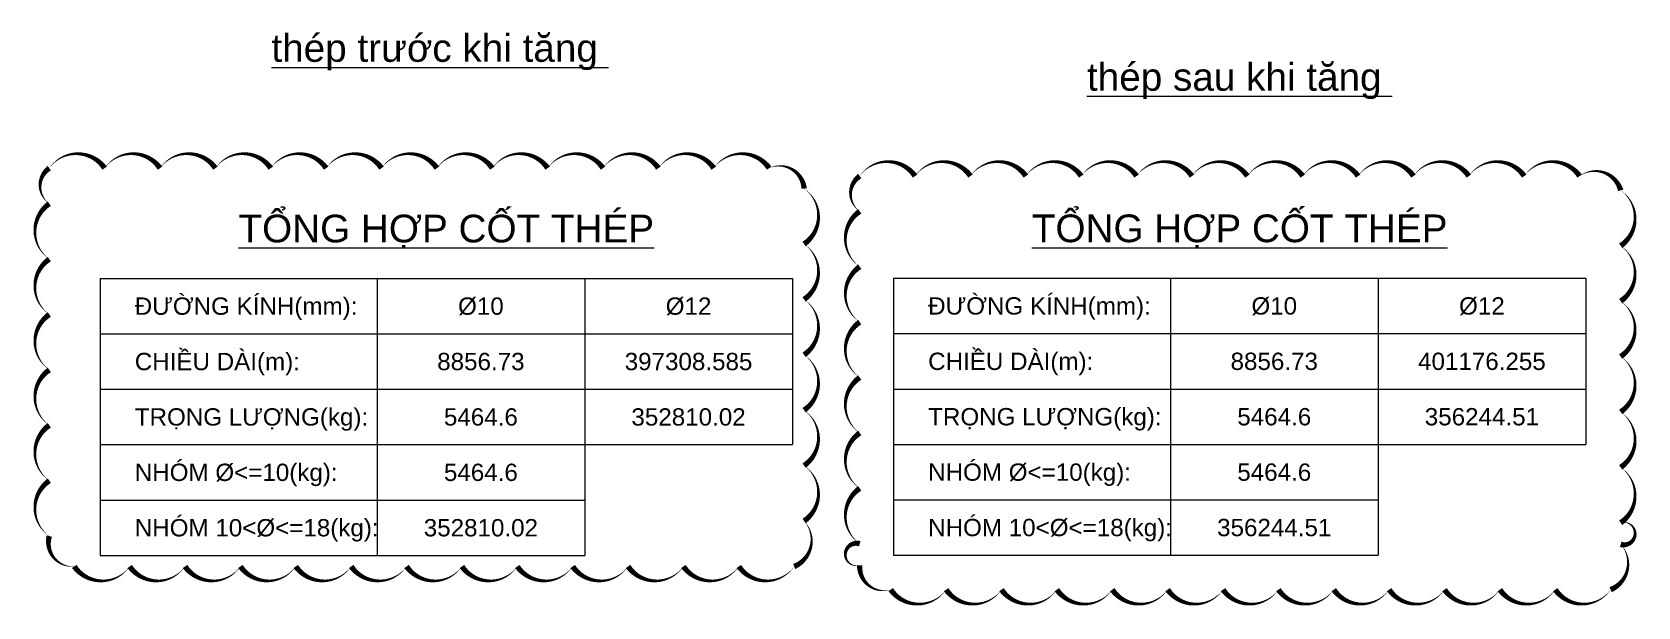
# Model space of a CAD drawing. Header units: millimetres. Extents: x -415354 to 883813, y -531490 to 486716.
# Drawn here: x 860615 to 883813, y -71719 to -63420 of the extents above; entities that cross this region are included whole.
import ezdxf
from ezdxf.enums import TextEntityAlignment as Align

# ---------------------------------------------------------------- set-up
doc = ezdxf.new("R2010")
doc.units = ezdxf.units.MM
doc.header["$MEASUREMENT"] = 0
doc.layers.add('NDC_FRAME', color=7, linetype='Continuous', lineweight=20)
doc.layers.add('NDC_S_VN TEXT', color=7, linetype='Continuous', lineweight=20)
doc.styles.add('NDC_ARIAL', font='arial.ttf', dxfattribs={"width": 0.85})

msp = doc.modelspace()

# ---------------------------------------------------------------- texts
at = {"layer": 'NDC_S_VN TEXT', "style": 'NDC_ARIAL'}
for s, height, p in [('%%Uthép trước khi tăng ', 400, (866508, -63969)), ('%%Uthép sau khi tăng ', 400, (878060, -64386.5)), ('%%uTỔNG HỢP CỐT THÉP', 400, (866598.5, -66576.5)), ('%%uTỔNG HỢP CỐT THÉP', 400, (878060, -66573.5)), ('%%c10', 250, (867098.5, -67576.5)), ('%%c12', 250, (870098.5, -67576.5)), ('%%c10', 250, (878560, -67573.5)), ('%%c12', 250, (881560, -67573.5)), ('8856.73', 250, (867098.5, -68376.5)), ('397308.585', 250, (870098.5, -68376.5)), ('8856.73', 250, (878560, -68373.5)), ('401176.255', 250, (881560, -68373.5)), ('5464.6', 250, (867098.5, -69176.5)), ('352810.02', 250, (870098.5, -69176.5)), ('5464.6', 250, (878560, -69173.5)), ('356244.51', 250, (881560, -69173.5)), ('5464.6', 250, (867098.5, -69976.5)), ('5464.6', 250, (878560, -69973.5)), ('352810.02', 250, (867098.5, -70776.5)), ('356244.51', 250, (878560, -70773.5))]:
    msp.add_text(s, height=height, dxfattribs=at).set_placement(p, align=Align.BOTTOM_CENTER)
for s, p in [('ĐƯỜNG KÍNH(mm):', (862098.5, -67501.5)), ('ĐƯỜNG KÍNH(mm):', (873560, -67498.5)), ('CHIỀU DÀI(m):', (862098.5, -68301.5)), ('CHIỀU DÀI(m):', (873560, -68298.5)), ('TRỌNG LƯỢNG(kg):', (862098.5, -69101.5)), ('TRỌNG LƯỢNG(kg):', (873560, -69098.5)), ('NHÓM %%c<=10(kg):', (862098.5, -69901.5)), ('NHÓM %%c<=10(kg):', (873560, -69898.5)), ('NHÓM 10<%%c<=18(kg):', (862098.5, -70701.5)), ('NHÓM 10<%%c<=18(kg):', (873560, -70698.5))]:
    msp.add_text(s, height=250, dxfattribs=at).set_placement(p)

# ---------------------------------------------------------------- linework, layer by layer
for points in [[(860863.5, -65384, 0, 80, -0.5205671), (861663.5, -65384, 0, 80, -0.5205671), (862463.5, -65384, 0, 80, -0.5205671), (863263.5, -65384, 0, 80, -0.5205671), (864063.5, -65384, 0, 80, -0.5205671), (864863.5, -65384, 0, 80, -0.5205671), (865663.5, -65384, 0, 80, -0.5205671), (866463.5, -65384, 0, 80, -0.5205671), (867263.5, -65384, 0, 80, -0.5205671), (868063.5, -65384, 0, 80, -0.5205671), (868863.5, -65384, 0, 80, -0.5205671), (869663.5, -65384, 0, 80, -0.5205671), (870463.5, -65384, 0, 80, -0.5205671), (871263.5, -65384, 0, 80, -0.5205671), (871768, -65679.5, 0, 80, -0.5205671), (871768, -66479.5, 0, 80, -0.5205671), (871768, -67279.5, 0, 80, -0.5205671), (871768, -68079.5, 0, 80, -0.5205671), (871768, -68879.5, 0, 80, -0.5205671), (871768, -69679.5, 0, 80, -0.5205671), (871768, -70479.5, 0, 80, -0.5205671), (871624.5, -71136, 0, 80, -0.5205671), (870824.5, -71136, 0, 80, -0.5205671), (870024.5, -71136, 0, 80, -0.5205671), (869224.5, -71136, 0, 80, -0.5205671), (868424.5, -71136, 0, 80, -0.5205671), (867624.5, -71136, 0, 80, -0.5205671), (866824.5, -71136, 0, 80, -0.5205671), (866024.5, -71136, 0, 80, -0.5205671), (865224.5, -71136, 0, 80, -0.5205671), (864424.5, -71136, 0, 80, -0.5205671), (863624.5, -71136, 0, 80, -0.5205671), (862824.5, -71136, 0, 80, -0.5205671), (862024.5, -71136, 0, 80, -0.5205671), (861224.5, -71136, 0, 80, -0.5205671), (860863.5, -70697, 0, 80, -0.5205671), (860863.5, -69897, 0, 80, -0.5205671), (860863.5, -69097, 0, 80, -0.5205671), (860863.5, -68297, 0, 80, -0.5205671), (860863.5, -67497, 0, 80, -0.5205671), (860863.5, -66697, 0, 80, -0.5205671), (860863.5, -65897, 0, 80, -0.5205671)], [(872571.5, -65498.5, 0, 80, -0.5205671), (873371.5, -65498.5, 0, 80, -0.5205671), (874171.5, -65498.5, 0, 80, -0.5205671), (874971.5, -65498.5, 0, 80, -0.5205671), (875771.5, -65498.5, 0, 80, -0.5205671), (876571.5, -65498.5, 0, 80, -0.5205671), (877371.5, -65498.5, 0, 80, -0.5205671), (878171.5, -65498.5, 0, 80, -0.5205671), (878971.5, -65498.5, 0, 80, -0.5205671), (879771.5, -65498.5, 0, 80, -0.5205671), (880571.5, -65498.5, 0, 80, -0.5205671), (881371.5, -65498.5, 0, 80, -0.5205671), (882171.5, -65498.5, 0, 80, -0.5205671), (882971.5, -65498.5, 0, 80, -0.5205671), (883565, -65705, 0, 80, -0.5205671), (883565, -66505, 0, 80, -0.5205671), (883565, -67305, 0, 80, -0.5205671), (883565, -68105, 0, 80, -0.5205671), (883565, -68905, 0, 80, -0.5205671), (883565, -69705, 0, 80, -0.5205671), (883565, -70505, 0, 80, -1.3369298), (883565, -70816.5, 0, 80, -0.5205671), (883419.5, -71471, 0, 80, -0.5205671), (882619.5, -71471, 0, 80, -0.5205671), (881819.5, -71471, 0, 80, -0.5205671), (881019.5, -71471, 0, 80, -0.5205671), (880219.5, -71471, 0, 80, -0.5205671), (879419.5, -71471, 0, 80, -0.5205671), (878619.5, -71471, 0, 80, -0.5205671), (877819.5, -71471, 0, 80, -0.5205671), (877019.5, -71471, 0, 80, -0.5205671), (876219.5, -71471, 0, 80, -0.5205671), (875419.5, -71471, 0, 80, -0.5205671), (874619.5, -71471, 0, 80, -0.5205671), (873819.5, -71471, 0, 80, -0.5205671), (873019.5, -71471, 0, 80, -0.5205671), (872571.5, -71119, 0, 80, -1.3369298), (872571.5, -70807.5, 0, 80, -0.5205671), (872571.5, -70007.5, 0, 80, -0.5205671), (872571.5, -69207.5, 0, 80, -0.5205671), (872571.5, -68407.5, 0, 80, -0.5205671), (872571.5, -67607.5, 0, 80, -0.5205671), (872571.5, -66807.5, 0, 80, -0.5205671), (872571.5, -66007.5, 0, 80, -0.5205671)]]:
    msp.add_lwpolyline(points, format="xyseb", close=True)
at = {"layer": 'NDC_FRAME'}
for p, q in [((861598.5, -66976.5), (861598.5, -70976.5)), ((861598.5, -66976.5), (871598.5, -66976.5)), ((865598.5, -66976.5), (865598.5, -70976.5)), ((868598.5, -66976.5), (868598.5, -70976.5)), ((868598.5, -66976.5), (868598.5, -69376.5)), ((871598.5, -66976.5), (871598.5, -69376.5)), ((873060, -66973.5), (873060, -70973.5)), ((873060, -66973.5), (883060, -66973.5)), ((877060, -66973.5), (877060, -70973.5)), ((880060, -66973.5), (880060, -70973.5)), ((880060, -66973.5), (880060, -69373.5)), ((883060, -66973.5), (883060, -69373.5)), ((861598.5, -67776.5), (871598.5, -67776.5)), ((873060, -67773.5), (883060, -67773.5)), ((861598.5, -68576.5), (871598.5, -68576.5)), ((873060, -68573.5), (883060, -68573.5)), ((861598.5, -69376.5), (871598.5, -69376.5)), ((873060, -69373.5), (883060, -69373.5)), ((861598.5, -70176.5), (868598.5, -70176.5)), ((873060, -70173.5), (880060, -70173.5)), ((861598.5, -70976.5), (868598.5, -70976.5)), ((873060, -70973.5), (880060, -70973.5))]:
    msp.add_line(p, q, dxfattribs=at)

msp.set_redraw_order([(e.dxf.handle, doc.entitydb.next_handle()) for e in msp.query("TEXT MTEXT ATTDEF DIMENSION ARC_DIMENSION")])  # texts and dimensions are drawn at this point

doc.saveas('drawing.dxf')
